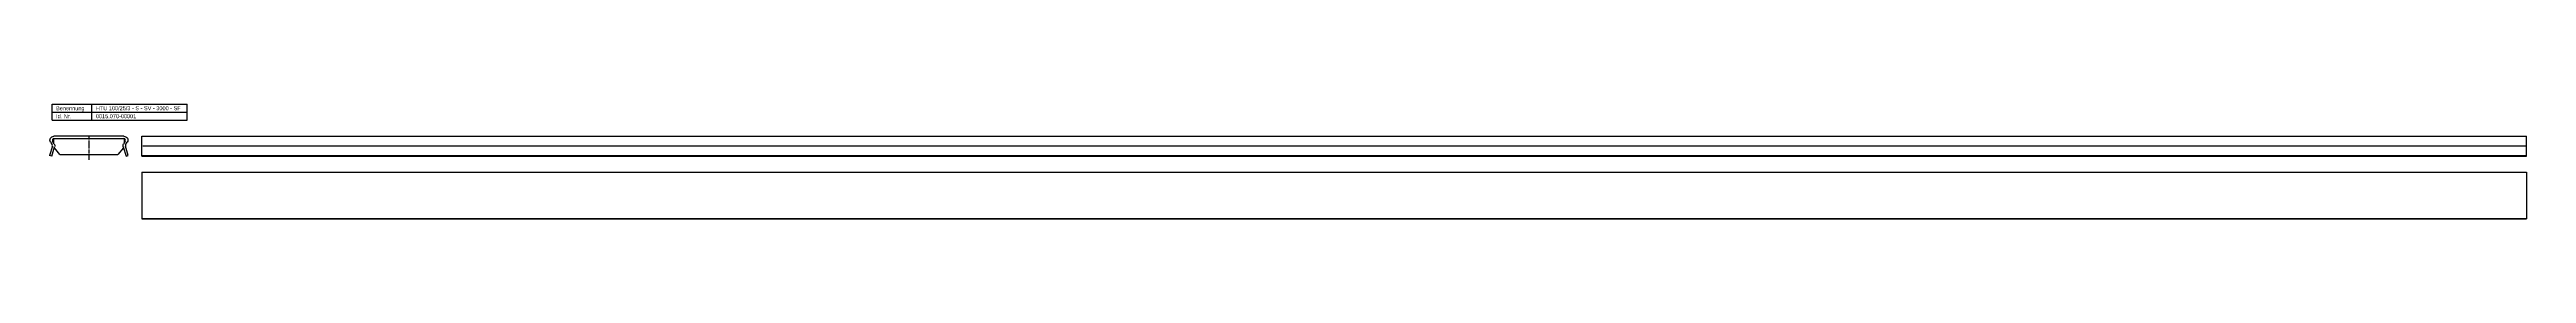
# Model space of a CAD drawing. Header units: millimetres. Extents: x 1055 to 7171, y 2207 to 2566.
# Drawn here: x 1055 to 4171, y 2423 to 2566 of the extents above; entities that cross this region are included whole.
import ezdxf

# ---------------------------------------------------------------- set-up
doc = ezdxf.new("R2010")
doc.units = ezdxf.units.MM
doc.header["$LTSCALE"] = 5
doc.linetypes.add('MITTE2', pattern=[1.125, 0.75, -0.125, 0.125, -0.125])
doc.layers.add('HALFEN', color=2, linetype='CONTINUOUS')
doc.styles.add('ARIAL50', font='arial.ttf', dxfattribs={"height": 5})

msp = doc.modelspace()

# ---------------------------------------------------------------- linework, layer by layer
at = {"layer": 'HALFEN'}
for p, q in [((1057.8, 2566.2), (1227.8, 2566.2)), ((1057.8, 2546.3), (1057.8, 2566.2)), ((1057.8, 2556.2), (1227.8, 2556.2)), ((1107.8, 2546.3), (1107.8, 2566.2)), ((1227.8, 2546.3), (1227.8, 2566.2)), ((1057.8, 2546.3), (1227.8, 2546.3)), ((1148.1, 2526.2), (1060.1, 2526.2)), ((1170.8, 2526.2), (4170.7, 2526.2)), ((1170.8, 2501.2), (1170.8, 2526.2)), ((4170.7, 2501.2), (4170.7, 2526.2)), ((1058.1, 2513.6), (1054.5, 2502.1)), ((1057.4, 2501.3), (1054.5, 2502.1)), ((1055.8, 2518.7), (1057.9, 2515.2)), ((1057.4, 2501.3), (1060.9, 2512.7)), ((1060.4, 2516.8), (1058.4, 2520.2)), ((1060.1, 2523.2), (1148.1, 2523.2)), ((1147.2, 2512.7), (1150.8, 2501.3)), ((1149.8, 2520.2), (1147.7, 2516.8)), ((1153.6, 2502.1), (1150.1, 2513.6)), ((1150.3, 2515.2), (1152.4, 2518.7)), ((1150.8, 2501.3), (1153.6, 2502.1)), ((1170.8, 2502.1), (4170.7, 2502.1)), ((1170.8, 2501.2), (4170.7, 2501.2)), ((1170.8, 2481.2), (4170.7, 2481.2)), ((1170.8, 2481.2), (1170.8, 2422.7)), ((1170.8, 2481), (4170.7, 2481)), ((4170.7, 2481.2), (4170.7, 2422.7)), ((1170.8, 2423), (4170.7, 2423)), ((1170.8, 2422.7), (4170.7, 2422.7))]:
    msp.add_line(p, q, dxfattribs=at)
at = {"layer": 'HALFEN', "color": 1, "linetype": 'MITTE2'}
msp.add_line((1104.1, 2526.2), (1104.1, 2496.7), dxfattribs=at)
at = {"layer": 'HALFEN', "color": 1}
for p, q in [((1059.6, 2523.2), (1059.6, 2518.2)), ((1067.6, 2503.2), (1060.6, 2511.6)), ((1067.6, 2503.2), (1140.6, 2503.2)), ((1147.6, 2511.6), (1140.6, 2503.2)), ((1148.6, 2523.2), (1148.6, 2518.2)), ((1171.8, 2514.2), (4170.7, 2514.2))]:
    msp.add_line(p, q, dxfattribs=at)
at = {"layer": 'HALFEN', "extrusion": (0, 0, -1)}
for centre, start, end in [((-1060.1, 2521.2), 329, 90), ((-1148.1, 2521.2), 90, 211), ((-1056.1, 2514.2), 149, 197), ((-1152, 2514.2), 343, 31)]:
    msp.add_arc(centre, 5, start, end, dxfattribs=at)
at = {"layer": 'HALFEN'}
for centre, start, end in [((1056.1, 2514.2), 343, 31), ((1060.1, 2521.2), 90, 211), ((1148.1, 2521.2), 329, 90), ((1152, 2514.2), 149, 197)]:
    msp.add_arc(centre, 2, start, end, dxfattribs=at)

# ---------------------------------------------------------------- texts
at = {"layer": 'HALFEN', "style": 'ARIAL50'}
for s, p in [('Benennung', (1062.8, 2558.8)), ('HTU 100/25/3 - S - SV - 3000 - SF', (1112.8, 2558.8)), ('Id. Nr.', (1062.8, 2548.8)), ('0015.070-00001', (1112.8, 2548.8))]:
    msp.add_text(s, height=5, dxfattribs=at).set_placement(p)

doc.saveas('drawing.dxf')
